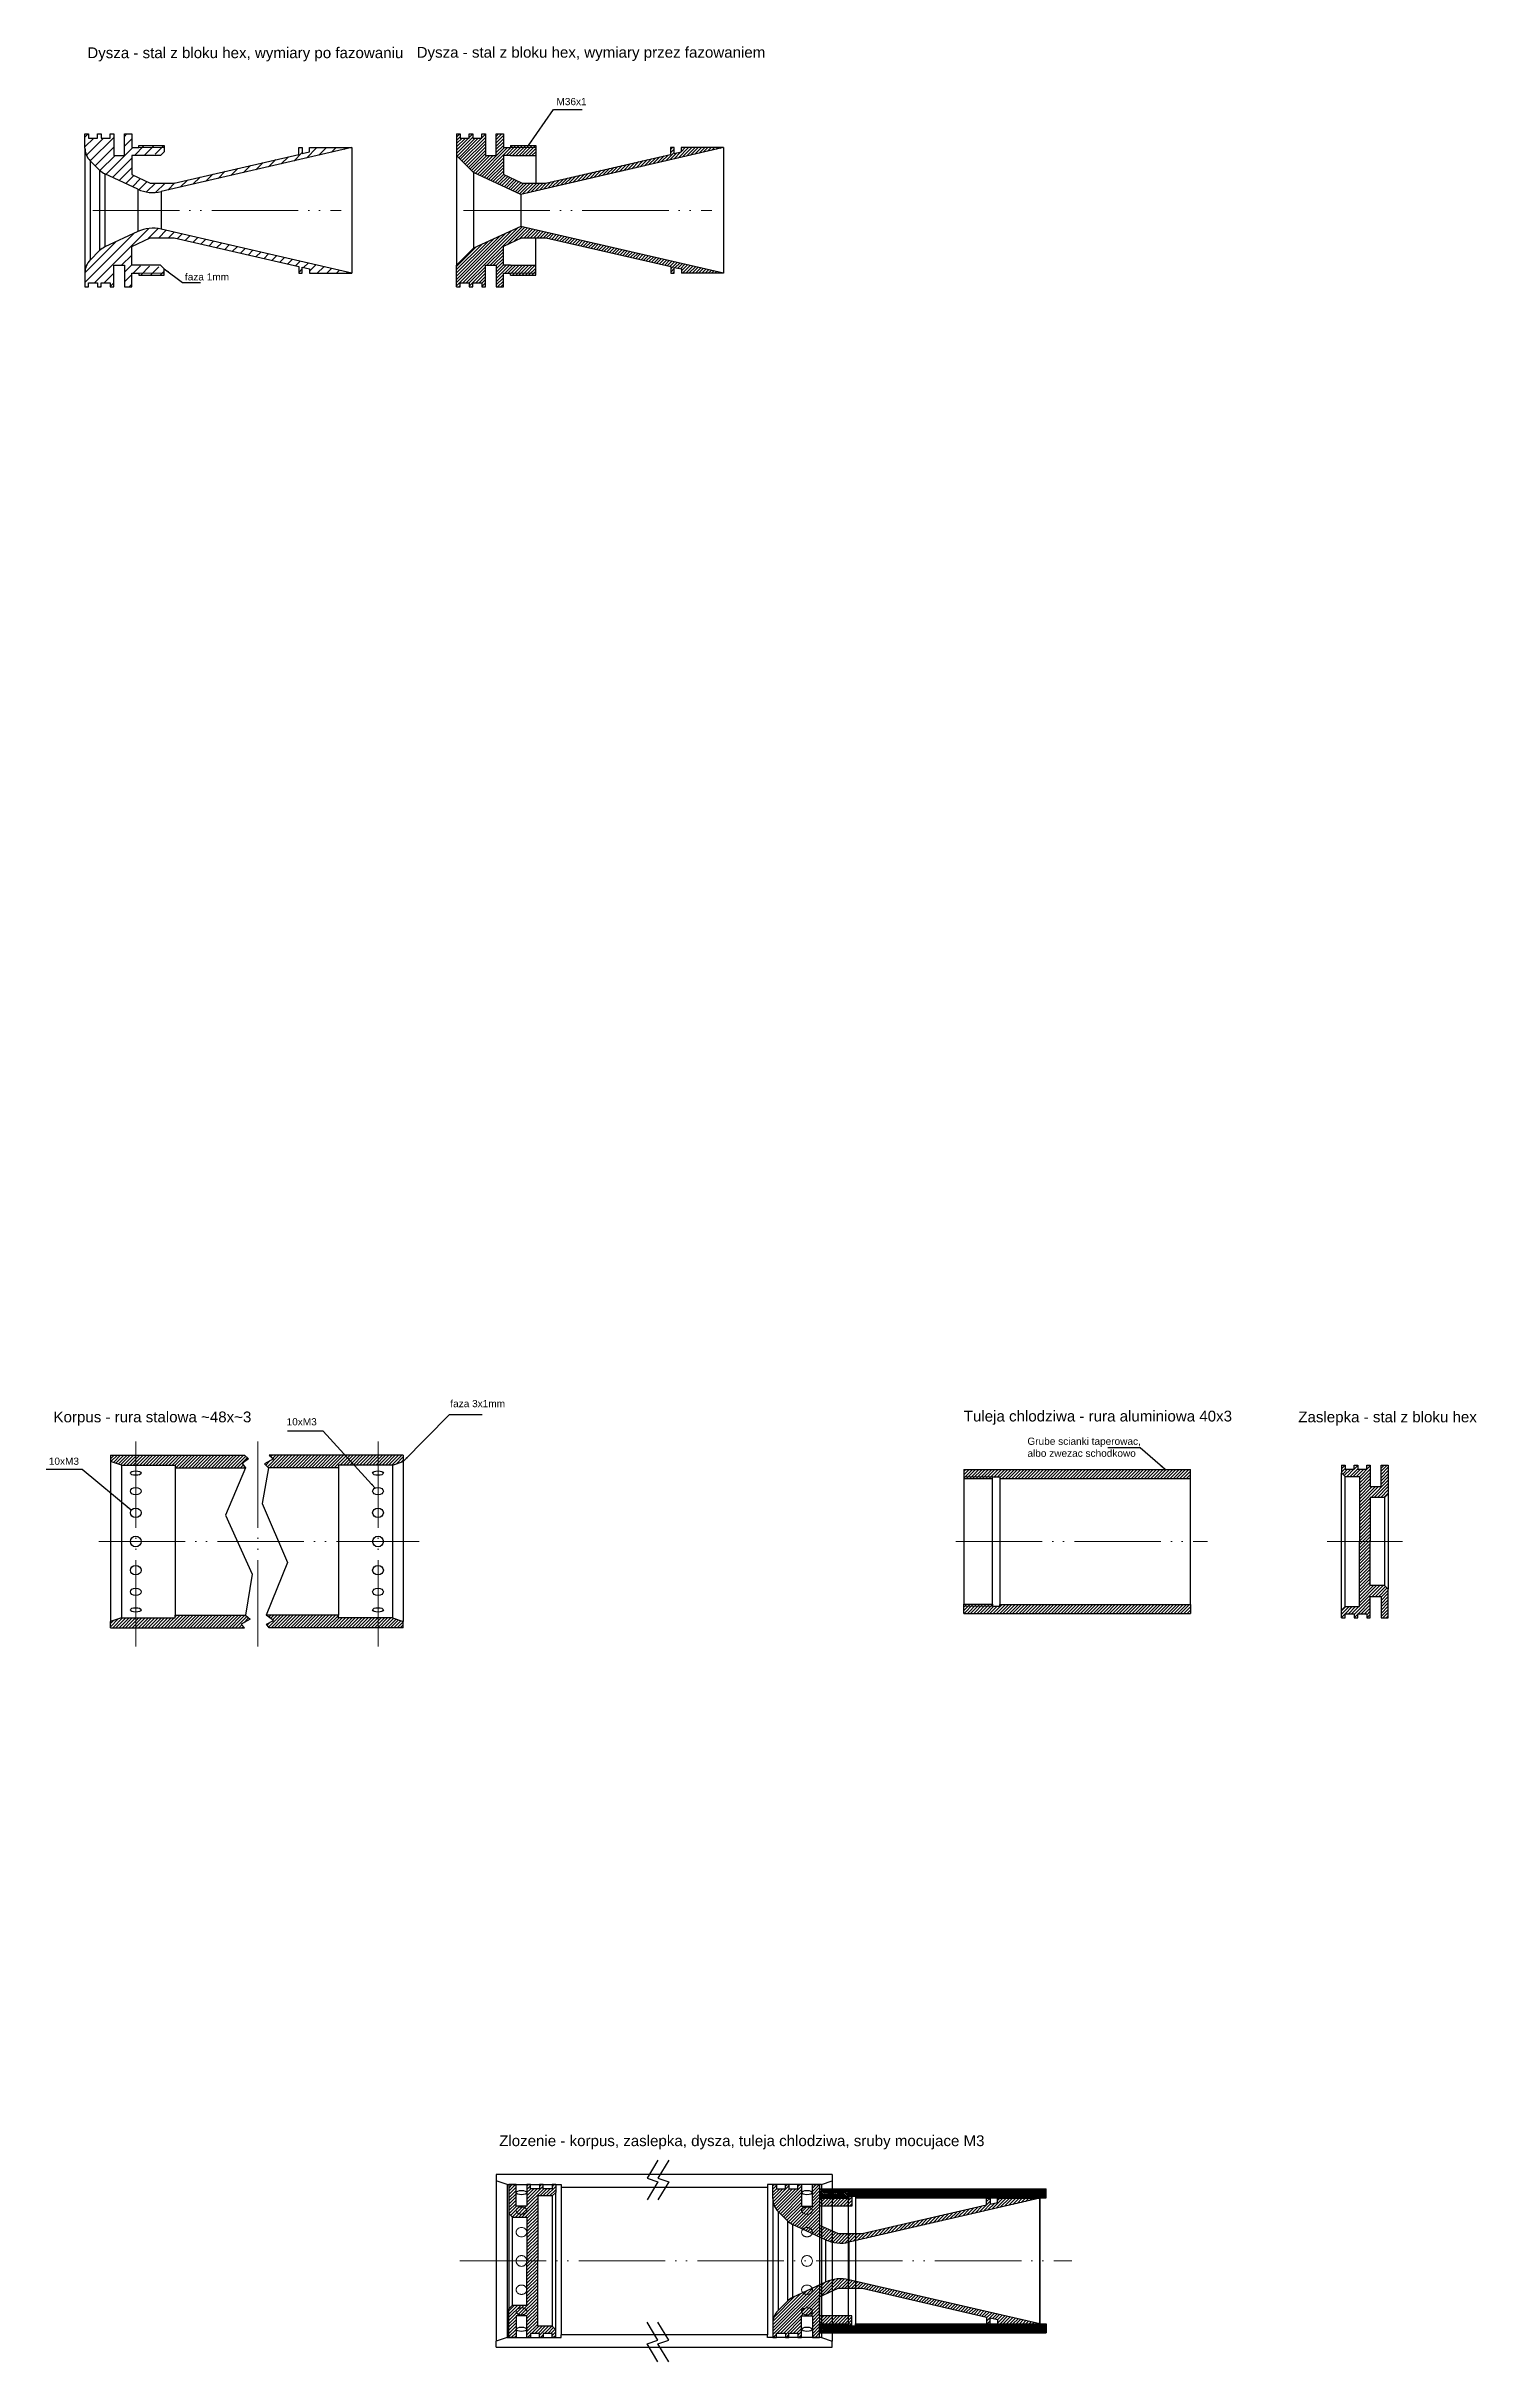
# Model space of a CAD drawing. Header units: millimetres. Extents: x -270 to 1143, y -528 to 116.
# Drawn here: x 745 to 1143, y -528 to 116 of the extents above; entities that cross this region are included whole.
import ezdxf

# ---------------------------------------------------------------- set-up
doc = ezdxf.new("R2010")
doc.units = ezdxf.units.MM
doc.linetypes.add('ACAD_ISO05W100', pattern=[33, 24, -2.95, 0.1, -2.9, 0.1, -2.95])
doc.layers.get('0').update_dxf_attribs({"lineweight": 30})
for name, color, linetype, lineweight in [('kreskowanie', 7, 'Continuous', 9), ('osie', 7, 'ACAD_ISO05W100', 13), ('wymiar', 7, 'Continuous', 15)]:
    doc.layers.add(name, color=color, linetype=linetype, lineweight=lineweight)
doc.styles.add('QCADDimTextStyle', font='txt')
doc.styles.add('textstyle0', font='')
doc.styles.add('textstyle12', font='')
doc.styles.add('textstyle14', font='')
doc.styles.add('textstyle15', font='')
doc.styles.add('textstyle16', font='')
doc.styles.add('textstyle2', font='')
doc.styles.add('textstyle20', font='')
doc.styles.add('textstyle22', font='')
doc.styles.add('textstyle24', font='')
doc.styles.add('textstyle4', font='')
doc.styles.add('textstyle6', font='')
doc.styles.add('textstyle7', font='')
doc.styles.get('textstyle0').set_extended_font_data('Arial')
doc.styles.get('textstyle12').set_extended_font_data('Arial')
doc.styles.get('textstyle14').set_extended_font_data('Arial')
doc.styles.get('textstyle15').set_extended_font_data('Arial')
doc.styles.get('textstyle16').set_extended_font_data('Arial')
doc.styles.get('textstyle2').set_extended_font_data('Arial')
doc.styles.get('textstyle20').set_extended_font_data('Arial')
doc.styles.get('textstyle22').set_extended_font_data('Arial')
doc.styles.get('textstyle24').set_extended_font_data('Arial')
doc.styles.get('textstyle4').set_extended_font_data('Arial')
doc.styles.get('textstyle6').set_extended_font_data('Arial')
doc.styles.get('textstyle7').set_extended_font_data('Arial')
doc.dimstyles.new('QCADDimStyle', dxfattribs={"dimtxt": 1.5, "dimasz": 1.5, "dimexe": 0.75, "dimexo": 0.375, "dimgap": 0.375, "dimtad": 1, "dimtoh": 1, "dimdec": 4, "dimzin": 0, "dimdsep": 46, "dimtxsty": 'QCADDimTextStyle', "dimcen": 0.09, "dimadec": 0, "dimazin": 0, "dimtfac": 1, "dimtdec": 4, "dimtofl": 0, "dimtmove": 0, "dimatfit": 3, "dimfxl": 1, "dimtolj": 1, "dimtzin": 0, "dimarcsym": 0})

msp = doc.modelspace()

# ---------------------------------------------------------------- texts
at = {"layer": 'osie', "char_height": 2, "attachment_point": 1}
for s, insert, style in [('\\H3;Dysza - stal z bloku hex, wymiary po fazowaniu', (756.45, 115.32), 'textstyle12'), ('\\H3;Dysza - stal z bloku hex, wymiary przez fazowaniem', (847.96, 115.45), 'textstyle14'), ('\\H3;Tuleja chlodziwa - rura aluminiowa 40x3', (1000, -263.65), 'textstyle22'), ('\\H3;Zlozenie - korpus, zaslepka, dysza, tuleja chlodziwa, sruby mocujace M3', (870.9, -465.08), 'textstyle20')]:
    msp.add_mtext(s, dxfattribs=dict(at, insert=insert, style=style))
at = {"layer": 'wymiar', "char_height": 2, "attachment_point": 1}
for s, insert, style in [('M36x1', (886.81, 101.25), 'textstyle6'), ('faza 1mm', (783.58, 52.53), 'textstyle7'), ('\\H3;Korpus - rura stalowa ~48x~3', (747.06, -263.88), 'textstyle15'), ('faza 3x1mm', (857.32, -260.67), 'textstyle4'), ('\\H3;Zaslepka - stal z bloku hex', (1092.95, -263.88), 'textstyle16'), ('10xM3', (811.83, -265.73), 'textstyle2'), ('10xM3', (745.75, -276.69), 'textstyle0'), ('Grube scianki taperowac, \\Palbo zwezac schodkowo', (1017.68, -271.14), 'textstyle24')]:
    msp.add_mtext(s, dxfattribs=dict(at, insert=insert, style=style))

# ---------------------------------------------------------------- hatches: boundary and pattern name
at = {"layer": 'kreskowanie'}
h = msp.add_hatch(dxfattribs=at)
h.set_pattern_fill('ANSI31', color=256, scale=0.6, style=0)
edge = h.paths.add_edge_path(flags=0)
edge.add_line((815.2, 52.54), (816.2, 52.54))
edge.add_line((816.2, 52.54), (816.2, 54.19))
edge.add_line((816.2, 54.19), (818.2, 53.73))
edge.add_line((818.2, 53.73), (818.2, 52.54))
edge.add_line((818.2, 52.54), (830, 52.54))
edge.add_line((830, 52.54), (776.95, 64.79))
edge.add_arc((774.7, 55.05), 10, 77, 115)
edge.add_line((770.47, 64.11), (761.29, 59.83))
edge.add_arc((763.41, 55.3), 5, 115, 135)
edge.add_line((759.87, 58.83), (757.25, 56.21))
edge.add_arc((760.79, 52.68), 5, 135, 180)
edge.add_line((755.79, 52.68), (755.79, 48.75))
edge.add_line((755.79, 48.75), (756.79, 48.75))
edge.add_line((756.79, 48.75), (756.79, 49.91))
edge.add_line((756.79, 49.91), (759.29, 49.91))
edge.add_line((759.29, 49.91), (759.29, 48.75))
edge.add_line((759.29, 48.75), (760.29, 48.75))
edge.add_line((760.29, 48.75), (760.29, 49.91))
edge.add_line((760.29, 49.91), (762.79, 49.91))
edge.add_line((762.79, 49.91), (762.79, 48.75))
edge.add_line((762.79, 48.75), (763.79, 48.75))
edge.add_line((763.79, 48.75), (763.79, 54.75))
edge.add_line((763.79, 54.75), (766.79, 54.75))
edge.add_line((766.79, 54.75), (766.79, 48.75))
edge.add_line((766.79, 48.75), (768.79, 48.75))
edge.add_line((768.79, 48.75), (768.79, 52.54))
edge.add_line((768.79, 52.54), (770.79, 52.54))
edge.add_line((770.79, 52.54), (770.79, 52))
edge.add_line((770.79, 52), (777.79, 52))
edge.add_line((777.79, 52), (777.29, 54.25))
edge.add_line((777.29, 54.25), (768.79, 54.75))
edge.add_line((768.79, 54.75), (768.79, 60.01))
edge.add_line((768.79, 60.01), (773.92, 62.41))
edge.add_line((773.92, 62.41), (780.59, 62.41))
edge.add_line((780.59, 62.41), (815.2, 54.42))
edge.add_line((815.2, 54.42), (815.2, 52.54))
edge = h.paths.add_edge_path(flags=0)
edge.add_arc((774.7, 84.95), 10, 245, 283)
edge.add_line((776.95, 75.21), (830, 87.46))
edge.add_line((830, 87.46), (818.2, 87.46))
edge.add_line((818.2, 87.46), (818.2, 86.27))
edge.add_line((818.2, 86.27), (816.2, 85.81))
edge.add_line((816.2, 85.81), (816.2, 87.46))
edge.add_line((816.2, 87.46), (815.2, 87.46))
edge.add_line((815.2, 87.46), (815.2, 85.58))
edge.add_line((815.2, 85.58), (780.59, 77.59))
edge.add_line((780.59, 77.59), (773.92, 77.59))
edge.add_line((773.92, 77.59), (768.79, 79.99))
edge.add_line((768.79, 79.99), (768.79, 85.25))
edge.add_line((768.79, 85.25), (777.29, 85.75))
edge.add_line((777.29, 85.75), (777.79, 88))
edge.add_line((777.79, 88), (770.79, 88))
edge.add_line((770.79, 88), (770.79, 87.46))
edge.add_line((770.79, 87.46), (768.79, 87.46))
edge.add_line((768.79, 87.46), (768.79, 91.25))
edge.add_line((768.79, 91.25), (766.79, 91.25))
edge.add_line((766.79, 91.25), (766.79, 85.25))
edge.add_line((766.79, 85.25), (763.79, 85.25))
edge.add_line((763.79, 85.25), (763.79, 91.25))
edge.add_line((763.79, 91.25), (762.79, 91.25))
edge.add_line((762.79, 91.25), (762.79, 90.09))
edge.add_line((762.79, 90.09), (760.29, 90.09))
edge.add_line((760.29, 90.09), (760.29, 91.25))
edge.add_line((760.29, 91.25), (759.29, 91.25))
edge.add_line((759.29, 91.25), (759.29, 90.09))
edge.add_line((759.29, 90.09), (756.79, 90.09))
edge.add_line((756.79, 90.09), (756.79, 91.25))
edge.add_line((756.79, 91.25), (755.79, 91.25))
edge.add_line((755.79, 91.25), (755.79, 87.32))
edge.add_arc((760.79, 87.32), 5, 180, 225)
edge.add_line((757.25, 83.79), (759.87, 81.17))
edge.add_arc((763.41, 84.7), 5, 225, 245)
edge.add_line((761.29, 80.17), (770.47, 75.89))
h = msp.add_hatch(dxfattribs=at)
h.set_pattern_fill('ANSI31', color=256, scale=0.2, style=0, pattern_type=0)
h.paths.add_polyline_path([(870.06, 91.25), (872.06, 91.25), (872.06, 87.46), (874.06, 87.46), (874.06, 88), (881.06, 88), (881.06, 85.25), (872.06, 85.25), (872.06, 79.99), (877.2, 77.59), (883.87, 77.59), (918.48, 85.58), (918.48, 87.46), (919.48, 87.46), (919.48, 85.81), (921.48, 86.27), (921.48, 87.46), (933.27, 87.46), (876.87, 74.44), (863.77, 80.54), (859.06, 85.25), (859.06, 91.25), (860.06, 91.25), (860.06, 90.09), (862.56, 90.09), (862.56, 91.25), (863.56, 91.25), (863.56, 90.09), (866.06, 90.09), (866.06, 91.25), (867.06, 91.25), (867.06, 85.25), (870.06, 85.25)], flags=0)
h = msp.add_hatch(dxfattribs=at)
h.set_pattern_fill('ANSI31', color=256, scale=0.2, style=0, pattern_type=0)
h.paths.add_polyline_path([(870.06, 48.75), (872.06, 48.75), (872.06, 52.54), (874.06, 52.54), (874.06, 52), (881.06, 52), (881.06, 54.75), (872.06, 54.75), (872.06, 60.01), (877.2, 62.41), (883.87, 62.41), (918.56, 54.4), (918.56, 52.54), (919.56, 52.54), (919.56, 54.17), (921.56, 53.71), (921.56, 52.54), (933.27, 52.54), (876.87, 65.56), (863.77, 59.46), (859.06, 54.75), (859.06, 48.75), (860.06, 48.75), (860.06, 49.91), (862.56, 49.91), (862.56, 48.75), (863.56, 48.75), (863.56, 49.91), (866.06, 49.91), (866.06, 48.75), (867.06, 48.75), (867.06, 54.75), (870.06, 54.75)], flags=0)
h = msp.add_hatch(dxfattribs=at)
h.set_pattern_fill('ANSI31', color=256, scale=0.2, style=0, pattern_type=0)
h.paths.add_polyline_path([(841.23, -321.26), (844.23, -322.26), (844.23, -324.01), (806.97, -324.01), (806.23, -323.01), (808.23, -322.01), (806.12, -320.51), (826.23, -320.51), (826.23, -321.26)], flags=0)
h.paths.add_polyline_path([(762.91, -324.01), (762.91, -322.26), (765.91, -321.26), (780.91, -321.26), (780.91, -320.51), (800.37, -320.51), (801.7, -321.59), (799.23, -323.01), (800.17, -324.01)], flags=0)
h.paths.add_polyline_path([(806.77, -279.51), (805.73, -278.39), (808.23, -277.01), (806.97, -276.01), (844.23, -276.01), (844.23, -277.76), (841.23, -278.76), (826.23, -278.76), (826.23, -279.51)], flags=0)
h.paths.add_polyline_path([(765.91, -278.76), (762.91, -277.76), (762.91, -276.01), (800.17, -276.01), (801.23, -277.01), (799.48, -278.36), (800.37, -279.51), (780.91, -279.51), (780.91, -278.76)], flags=0)
h = msp.add_hatch(dxfattribs=at)
h.set_pattern_fill('ANSI31', color=256, scale=0.2, style=0, pattern_type=0)
h.paths.add_polyline_path([(1063, -282.5), (1063, -280), (1000, -280), (1000, -282.54), (1008, -282.54), (1008, -282), (1010, -282), (1010, -282.5)], flags=0)
h = msp.add_hatch(dxfattribs=at)
h.set_pattern_fill('ANSI31', color=256, scale=0.2, style=0, pattern_type=0)
h.paths.add_polyline_path([(1105.95, -321.26), (1104.95, -321.26), (1104.95, -319.1), (1105.95, -318.1), (1109.95, -318.1), (1109.95, -281.92), (1105.95, -281.92), (1104.95, -280.92), (1104.95, -278.76), (1105.95, -278.76), (1105.95, -279.92), (1108.45, -279.92), (1108.45, -278.76), (1109.45, -278.76), (1109.45, -279.92), (1111.95, -279.92), (1111.95, -278.76), (1112.95, -278.76), (1112.95, -284.76), (1115.95, -284.76), (1115.95, -278.76), (1117.95, -278.76), (1117.95, -286.76), (1116.95, -287.76), (1112.95, -287.76), (1112.95, -312.26), (1116.95, -312.26), (1117.95, -313.26), (1117.95, -321.26), (1115.95, -321.26), (1115.95, -315.26), (1112.95, -315.26), (1112.95, -321.26), (1111.95, -321.26), (1111.95, -320.1), (1109.45, -320.1), (1109.45, -321.26), (1108.45, -321.26), (1108.45, -320.1), (1105.95, -320.1)], flags=0)
h = msp.add_hatch(dxfattribs=at)
h.set_pattern_fill('ANSI31', color=256, scale=0.2, style=0, pattern_type=0)
h.paths.add_polyline_path([(1000, -320), (1063, -320), (1063, -317.5), (1010, -317.5), (1010, -318), (1008, -318), (1008, -317.46), (1000, -317.46)], flags=0)
h = msp.add_hatch(dxfattribs=at)
h.set_pattern_fill('ANSI31', color=256, scale=0.2, angle=180, style=0, pattern_type=0)
h.paths.add_polyline_path([(885.6, -521.28), (886.6, -521.28), (886.6, -519.12), (885.6, -518.12), (881.6, -518.12), (881.6, -481.94), (885.6, -481.94), (886.6, -480.94), (886.6, -478.78), (885.6, -478.78), (885.6, -479.94), (883.1, -479.94), (883.1, -478.78), (882.1, -478.78), (882.1, -479.94), (879.6, -479.94), (879.6, -478.78), (878.6, -478.78), (878.6, -484.78), (875.6, -484.78), (875.6, -478.78), (873.6, -478.78), (873.6, -486.78), (874.6, -487.78), (878.6, -487.78), (878.6, -512.28), (874.6, -512.28), (873.6, -513.28), (873.6, -521.28), (875.6, -521.28), (875.6, -515.28), (878.6, -515.28), (878.6, -521.28), (879.6, -521.28), (879.6, -520.12), (882.1, -520.12), (882.1, -521.28), (883.1, -521.28), (883.1, -520.12), (885.6, -520.12)], flags=0)
h = msp.add_hatch(dxfattribs=at)
h.set_pattern_fill('ANSI31', color=256, scale=0.2, style=0, pattern_type=0)
edge = h.paths.add_edge_path(flags=0)
edge.add_line((1006.34, -517.46), (1007.34, -517.46))
edge.add_line((1007.34, -517.46), (1007.34, -515.81))
edge.add_line((1007.34, -515.81), (1009.34, -516.27))
edge.add_line((1009.34, -516.27), (1009.34, -517.46))
edge.add_line((1009.34, -517.46), (1021.14, -517.46))
edge.add_line((1021.14, -517.46), (968.09, -505.21))
edge.add_arc((965.84, -514.95), 10, 77, 115)
edge.add_line((961.61, -505.89), (952.43, -510.17))
edge.add_arc((954.54, -514.7), 5, 115, 135)
edge.add_line((951.01, -511.17), (948.39, -513.79))
edge.add_arc((951.93, -517.32), 5, 135, 180)
edge.add_line((946.93, -517.32), (946.93, -521.25))
edge.add_line((946.93, -521.25), (947.93, -521.25))
edge.add_line((947.93, -521.25), (947.93, -520.09))
edge.add_line((947.93, -520.09), (950.43, -520.09))
edge.add_line((950.43, -520.09), (950.43, -521.25))
edge.add_line((950.43, -521.25), (951.43, -521.25))
edge.add_line((951.43, -521.25), (951.43, -520.09))
edge.add_line((951.43, -520.09), (953.93, -520.09))
edge.add_line((953.93, -520.09), (953.93, -521.25))
edge.add_line((953.93, -521.25), (954.93, -521.25))
edge.add_line((954.93, -521.25), (954.93, -515.25))
edge.add_line((954.93, -515.25), (957.93, -515.25))
edge.add_line((957.93, -515.25), (957.93, -521.25))
edge.add_line((957.93, -521.25), (959.93, -521.25))
edge.add_line((959.93, -521.25), (959.93, -517.46))
edge.add_line((959.93, -517.46), (961.93, -517.46))
edge.add_line((961.93, -517.46), (961.93, -518))
edge.add_line((961.93, -518), (968.93, -518))
edge.add_line((968.93, -518), (968.93, -515.25))
edge.add_line((968.93, -515.25), (959.93, -515.25))
edge.add_line((959.93, -515.25), (959.93, -509.99))
edge.add_line((959.93, -509.99), (965.06, -507.59))
edge.add_line((965.06, -507.59), (971.73, -507.59))
edge.add_line((971.73, -507.59), (1006.34, -515.58))
edge.add_line((1006.34, -515.58), (1006.34, -517.46))
edge = h.paths.add_edge_path(flags=0)
edge.add_arc((965.84, -485.05), 10, 245, 283)
edge.add_line((968.09, -494.79), (1021.14, -482.54))
edge.add_line((1021.14, -482.54), (1009.34, -482.54))
edge.add_line((1009.34, -482.54), (1009.34, -483.73))
edge.add_line((1009.34, -483.73), (1007.34, -484.19))
edge.add_line((1007.34, -484.19), (1007.34, -482.54))
edge.add_line((1007.34, -482.54), (1006.34, -482.54))
edge.add_line((1006.34, -482.54), (1006.34, -484.42))
edge.add_line((1006.34, -484.42), (971.73, -492.41))
edge.add_line((971.73, -492.41), (965.06, -492.41))
edge.add_line((965.06, -492.41), (959.93, -490.01))
edge.add_line((959.93, -490.01), (959.93, -484.75))
edge.add_line((959.93, -484.75), (968.93, -484.75))
edge.add_line((968.93, -484.75), (968.93, -482))
edge.add_line((968.93, -482), (961.93, -482))
edge.add_line((961.93, -482), (961.93, -482.54))
edge.add_line((961.93, -482.54), (959.93, -482.54))
edge.add_line((959.93, -482.54), (959.93, -478.75))
edge.add_line((959.93, -478.75), (957.93, -478.75))
edge.add_line((957.93, -478.75), (957.93, -484.75))
edge.add_line((957.93, -484.75), (954.93, -484.75))
edge.add_line((954.93, -484.75), (954.93, -478.75))
edge.add_line((954.93, -478.75), (953.93, -478.75))
edge.add_line((953.93, -478.75), (953.93, -479.91))
edge.add_line((953.93, -479.91), (951.43, -479.91))
edge.add_line((951.43, -479.91), (951.43, -478.75))
edge.add_line((951.43, -478.75), (950.43, -478.75))
edge.add_line((950.43, -478.75), (950.43, -479.91))
edge.add_line((950.43, -479.91), (947.93, -479.91))
edge.add_line((947.93, -479.91), (947.93, -478.75))
edge.add_line((947.93, -478.75), (946.93, -478.75))
edge.add_line((946.93, -478.75), (946.93, -482.68))
edge.add_arc((951.93, -482.68), 5, 180, 225)
edge.add_line((948.39, -486.21), (951.01, -488.83))
edge.add_arc((954.54, -485.3), 5, 225, 245)
edge.add_line((952.43, -489.83), (961.61, -494.11))
h = msp.add_hatch(dxfattribs=at)
h.set_pattern_fill('ANSI31', color=256, scale=0.1, angle=90, style=0, pattern_type=0)
h.paths.add_polyline_path([(1022.93, -482.49), (1022.93, -479.99), (959.93, -479.99), (959.93, -482.53), (967.93, -482.53), (967.93, -481.99), (969.93, -481.99), (969.93, -482.49)], flags=0)
h = msp.add_hatch(dxfattribs=at)
h.set_pattern_fill('ANSI31', color=256, scale=0.1, angle=90, style=0, pattern_type=0)
h.paths.add_polyline_path([(959.93, -519.99), (1022.93, -519.99), (1022.93, -517.49), (969.93, -517.49), (969.93, -517.99), (967.93, -517.99), (967.93, -517.45), (959.93, -517.45)], flags=0)

# ---------------------------------------------------------------- linework, layer by layer
for p, q in [((755.79, 91.25), (756.79, 91.25)), ((755.79, 87.32), (755.79, 91.25)), ((756.79, 91.25), (756.79, 90.09)), ((759.29, 90.09), (759.29, 91.25)), ((759.29, 91.25), (760.29, 91.25)), ((760.29, 91.25), (760.29, 90.09)), ((762.79, 90.09), (762.79, 91.25)), ((762.79, 91.25), (763.79, 91.25)), ((763.79, 91.25), (763.79, 85.25)), ((766.79, 85.25), (766.79, 91.25)), ((766.79, 91.25), (768.79, 91.25)), ((768.79, 91.25), (768.79, 87.46)), ((859.06, 91.25), (860.06, 91.25)), ((859.06, 91.25), (859.06, 85.25)), ((860.06, 91.25), (860.06, 90.09)), ((862.56, 90.09), (862.56, 91.25)), ((862.56, 91.25), (863.56, 91.25)), ((863.56, 91.25), (863.56, 90.09)), ((866.06, 90.09), (866.06, 91.25)), ((866.06, 91.25), (867.06, 91.25)), ((867.06, 91.25), (867.06, 85.25)), ((870.06, 85.25), (870.06, 91.25)), ((870.06, 91.25), (872.06, 91.25)), ((872.06, 91.25), (872.06, 87.46)), ((755.79, 87.32), (755.79, 52.68)), ((756.79, 90.09), (759.29, 90.09)), ((759.87, 81.17), (757.25, 83.79)), ((757.25, 83.79), (757.25, 56.21)), ((760.29, 90.09), (762.79, 90.09)), ((763.79, 85.25), (766.79, 85.25)), ((768.79, 87.46), (770.79, 87.46)), ((776.79, 85.25), (768.79, 85.25)), ((768.79, 85.25), (768.79, 79.99)), ((770.79, 87.46), (770.79, 88)), ((770.79, 88), (777.79, 88)), ((776.79, 85.25), (777.79, 86.25)), ((830, 87.46), (776.95, 75.21)), ((777.79, 88), (777.79, 86.25)), ((780.59, 77.59), (815.2, 85.58)), ((815.2, 85.58), (815.2, 87.46)), ((815.2, 87.46), (816.2, 87.46)), ((816.2, 87.46), (816.2, 85.81)), ((816.2, 85.81), (818.2, 86.27)), ((818.2, 86.27), (818.2, 87.46)), ((818.2, 87.46), (830, 87.46)), ((830, 87.46), (830, 52.54)), ((859.06, 85.25), (863.77, 80.54)), ((863.77, 80.54), (859.06, 85.25)), ((859.06, 85.25), (859.06, 54.75)), ((860.06, 90.09), (862.56, 90.09)), ((863.56, 90.09), (866.06, 90.09)), ((867.06, 85.25), (870.06, 85.25)), ((872.06, 87.46), (874.06, 87.46)), ((874.06, 85.25), (872.06, 85.25)), ((872.06, 85.25), (872.06, 79.99)), ((874.06, 88), (881.06, 88)), ((874.06, 88), (874.06, 87.46)), ((874.06, 85.25), (881.06, 85.25)), ((933.27, 87.46), (876.87, 74.44)), ((881.06, 88), (881.06, 77.59)), ((881.06, 86.5), (881.06, 85.84)), ((881.06, 85.84), (881.06, 77.59)), ((883.87, 77.59), (918.48, 85.58)), ((919.48, 87.46), (918.48, 87.46)), ((918.48, 87.46), (918.48, 85.58)), ((919.48, 85.81), (919.48, 87.46)), ((919.48, 85.81), (921.48, 86.27)), ((933.27, 87.46), (921.48, 87.46)), ((921.48, 87.46), (921.48, 86.27)), ((933.27, 87.46), (933.27, 52.54)), ((759.87, 81.17), (759.87, 58.83)), ((770.47, 75.89), (761.29, 80.17)), ((761.29, 80.17), (761.29, 59.83)), ((768.79, 79.99), (773.92, 77.59)), ((773.92, 77.59), (780.59, 77.59)), ((876.87, 74.44), (863.77, 80.54)), ((863.77, 80.54), (863.77, 59.46)), ((877.2, 77.59), (872.06, 79.99)), ((877.2, 77.59), (883.87, 77.59)), ((770.47, 75.89), (770.47, 64.11)), ((776.95, 75.21), (776.95, 64.79)), ((876.87, 74.44), (876.87, 65.56)), ((830, 52.54), (776.95, 64.79)), ((876.87, 65.56), (863.77, 59.46)), ((933.27, 52.54), (876.87, 65.56)), ((759.87, 58.83), (757.25, 56.21)), ((770.47, 64.11), (761.29, 59.83)), ((768.79, 60.01), (773.92, 62.41)), ((768.79, 54.75), (768.79, 60.01)), ((773.92, 62.41), (780.59, 62.41)), ((780.59, 62.41), (815.2, 54.42)), ((859.06, 54.75), (863.77, 59.46)), ((863.77, 59.46), (859.06, 54.75)), ((877.2, 62.41), (872.06, 60.01)), ((872.06, 54.75), (872.06, 60.01)), ((877.2, 62.41), (883.87, 62.41)), ((881.06, 54.16), (881.06, 62.41)), ((881.06, 52), (881.06, 62.41)), ((883.87, 62.41), (918.56, 54.4)), ((755.79, 52.68), (755.79, 48.75)), ((763.79, 48.75), (763.79, 54.75)), ((763.79, 54.75), (766.79, 54.75)), ((766.79, 54.75), (766.79, 48.75)), ((776.79, 54.75), (768.79, 54.75)), ((768.79, 48.75), (768.79, 52.54)), ((768.79, 52.54), (770.79, 52.54)), ((770.79, 52.54), (770.79, 52)), ((770.79, 52), (777.79, 52)), ((776.79, 54.75), (777.79, 53.75)), ((777.79, 52), (777.79, 53.75)), ((815.2, 54.42), (815.2, 52.54)), ((815.2, 52.54), (816.2, 52.54)), ((816.2, 52.54), (816.2, 54.19)), ((816.2, 54.19), (818.2, 53.73)), ((818.2, 53.73), (818.2, 52.54)), ((818.2, 52.54), (830, 52.54)), ((859.06, 48.75), (859.06, 54.75)), ((867.06, 48.75), (867.06, 54.75)), ((867.06, 54.75), (870.06, 54.75)), ((870.06, 54.75), (870.06, 48.75)), ((874.06, 54.75), (872.06, 54.75)), ((872.06, 48.75), (872.06, 52.54)), ((872.06, 52.54), (874.06, 52.54)), ((874.06, 54.75), (881.06, 54.75)), ((874.06, 52), (874.06, 52.54)), ((874.06, 52), (881.06, 52)), ((881.06, 53.5), (881.06, 54.16)), ((918.56, 54.4), (918.56, 52.54)), ((918.56, 52.54), (918.56, 52.54)), ((918.56, 52.54), (919.56, 52.54)), ((919.56, 54.17), (921.56, 53.71)), ((919.56, 52.54), (919.56, 54.17)), ((921.56, 53.71), (921.56, 52.54)), ((933.27, 52.54), (921.56, 52.54)), ((755.79, 48.75), (756.79, 48.75)), ((756.79, 48.75), (756.79, 49.91)), ((756.79, 49.91), (759.29, 49.91)), ((759.29, 49.91), (759.29, 48.75)), ((759.29, 48.75), (760.29, 48.75)), ((760.29, 48.75), (760.29, 49.91)), ((760.29, 49.91), (762.79, 49.91)), ((762.79, 49.91), (762.79, 48.75)), ((762.79, 48.75), (763.79, 48.75)), ((766.79, 48.75), (768.79, 48.75)), ((859.06, 48.75), (860.06, 48.75)), ((860.06, 48.75), (860.06, 49.91)), ((860.06, 49.91), (862.56, 49.91)), ((862.56, 49.91), (862.56, 48.75)), ((862.56, 48.75), (863.56, 48.75)), ((863.56, 48.75), (863.56, 49.91)), ((863.56, 49.91), (866.06, 49.91)), ((866.06, 49.91), (866.06, 48.75)), ((866.06, 48.75), (867.06, 48.75)), ((870.06, 48.75), (872.06, 48.75)), ((762.91, -276.01), (800.17, -276.01)), ((762.91, -276.01), (762.91, -277.76)), ((800.17, -276.01), (801.23, -277.01)), ((844.23, -276.01), (806.97, -276.01)), ((806.97, -276.01), (808.23, -277.01)), ((844.23, -276.01), (844.23, -277.76)), ((765.91, -278.76), (762.91, -277.76)), ((762.91, -277.76), (762.91, -322.26)), ((765.91, -278.76), (780.91, -278.76)), ((765.91, -278.76), (765.91, -321.26)), ((780.91, -278.76), (780.91, -279.51)), ((780.91, -279.51), (800.37, -279.51)), ((780.91, -279.51), (780.91, -320.51)), ((800.37, -279.51), (794.89, -292.72)), ((801.23, -277.01), (799.48, -278.36)), ((799.48, -278.36), (800.37, -279.51)), ((806.77, -279.51), (805.03, -289.45)), ((808.23, -277.01), (805.73, -278.39)), ((805.73, -278.39), (806.77, -279.51)), ((826.23, -279.51), (806.77, -279.51)), ((841.23, -278.76), (826.23, -278.76)), ((826.23, -278.76), (826.23, -279.51)), ((826.23, -279.51), (826.23, -320.51)), ((841.23, -278.76), (844.23, -277.76)), ((841.23, -278.76), (841.23, -321.26)), ((844.23, -277.76), (844.23, -322.26)), ((1000, -280), (1063, -280)), ((1000, -280), (1000, -282.54)), ((1000, -282.54), (1008, -282.54)), ((1000, -282.54), (1000, -317.46)), ((1008, -282.54), (1008, -282)), ((1008, -282), (1010, -282)), ((1008, -317.46), (1008, -282.54)), ((1010, -282), (1010, -282.5)), ((1010, -282.5), (1063, -282.5)), ((1010, -282.5), (1010, -317.5)), ((1063, -282.5), (1063, -280)), ((1063, -317.5), (1063, -282.5)), ((1104.95, -278.76), (1105.95, -278.76)), ((1104.95, -278.76), (1104.95, -280.92)), ((1104.95, -319.1), (1104.95, -280.92)), ((1105.95, -281.92), (1104.95, -280.92)), ((1105.95, -278.76), (1105.95, -279.92)), ((1105.95, -279.92), (1108.45, -279.92)), ((1105.95, -281.92), (1109.95, -281.92)), ((1105.95, -318.1), (1105.95, -281.92)), ((1108.45, -279.92), (1108.45, -278.76)), ((1108.45, -278.76), (1109.45, -278.76)), ((1109.45, -278.76), (1109.45, -279.92)), ((1109.45, -279.92), (1111.95, -279.92)), ((1109.95, -281.92), (1109.95, -300.01)), ((1111.95, -279.92), (1111.95, -278.76)), ((1111.95, -278.76), (1112.95, -278.76)), ((1112.95, -278.76), (1112.95, -284.76)), ((1115.95, -284.76), (1115.95, -278.76)), ((1115.95, -278.76), (1117.95, -278.76)), ((1117.95, -278.76), (1117.95, -286.76)), ((805.03, -289.45), (812.05, -305.83)), ((1112.95, -284.76), (1115.95, -284.76)), ((1116.95, -287.76), (1112.95, -287.76)), ((1112.95, -287.76), (1112.95, -300.01)), ((1116.95, -287.76), (1117.95, -286.76)), ((1116.95, -287.76), (1116.95, -312.26)), ((1117.95, -286.76), (1117.95, -313.26)), ((794.89, -292.72), (802.22, -309.11)), ((1109.95, -318.1), (1109.95, -300.01)), ((1112.95, -312.26), (1112.95, -300.01)), ((812.05, -305.83), (806.12, -320.51)), ((802.22, -309.11), (800.37, -320.51)), ((1116.95, -312.26), (1112.95, -312.26)), ((1112.95, -321.26), (1112.95, -315.26)), ((1112.95, -315.26), (1115.95, -315.26)), ((1115.95, -315.26), (1115.95, -321.26)), ((1117.95, -313.26), (1116.95, -312.26)), ((1117.95, -321.26), (1117.95, -313.26)), ((765.91, -321.26), (762.91, -322.26)), ((765.91, -321.26), (780.91, -321.26)), ((780.91, -321.26), (780.91, -320.51)), ((780.91, -320.51), (800.37, -320.51)), ((801.7, -321.59), (799.23, -323.01)), ((800.37, -320.51), (801.7, -321.59)), ((826.23, -320.51), (806.12, -320.51)), ((808.23, -322.01), (806.12, -320.51)), ((824.23, -320.51), (806.77, -320.51)), ((826.23, -321.26), (826.23, -320.51)), ((841.23, -321.26), (826.23, -321.26)), ((841.23, -321.26), (844.23, -322.26)), ((1000, -320), (1000, -317.46)), ((1000, -317.46), (1008, -317.46)), ((1000, -320), (1063, -320)), ((1008, -317.46), (1008, -318)), ((1008, -318), (1010, -318)), ((1010, -318), (1010, -317.5)), ((1010, -317.5), (1063, -317.5)), ((1063, -317.5), (1063, -320)), ((1104.95, -319.1), (1105.95, -318.1)), ((1104.95, -321.26), (1104.95, -319.1)), ((1104.95, -321.26), (1105.95, -321.26)), ((1105.95, -318.1), (1109.95, -318.1)), ((1105.95, -321.26), (1105.95, -320.1)), ((1105.95, -320.1), (1108.45, -320.1)), ((1108.45, -320.1), (1108.45, -321.26)), ((1108.45, -321.26), (1109.45, -321.26)), ((1109.45, -321.26), (1109.45, -320.1)), ((1109.45, -320.1), (1111.95, -320.1)), ((1111.95, -320.1), (1111.95, -321.26)), ((1111.95, -321.26), (1112.95, -321.26)), ((1115.95, -321.26), (1117.95, -321.26)), ((762.91, -324.01), (762.91, -322.26)), ((762.91, -324.01), (800.17, -324.01)), ((799.23, -323.01), (800.17, -324.01)), ((806.23, -323.01), (808.23, -322.01)), ((806.97, -324.01), (806.23, -323.01)), ((844.23, -324.01), (806.97, -324.01)), ((844.23, -324.01), (844.23, -322.26)), ((963.43, -476), (870.1, -476)), ((870.1, -476), (870.1, -477.75)), ((915, -472), (912, -477)), ((918, -472), (915, -477)), ((963.43, -476), (963.43, -477.75)), ((873.1, -478.75), (870.1, -477.75)), ((870.1, -477.75), (870.1, -522.25)), ((873.1, -478.75), (888.1, -478.75)), ((873.1, -478.75), (873.1, -521.25)), ((875.6, -478.78), (873.6, -478.78)), ((873.6, -478.78), (873.6, -486.78)), ((875.6, -484.78), (875.6, -478.78)), ((879.6, -478.78), (878.6, -478.78)), ((878.6, -478.78), (878.6, -484.78)), ((879.6, -479.94), (879.6, -478.78)), ((882.1, -479.94), (879.6, -479.94)), ((885.6, -481.94), (881.6, -481.94)), ((881.6, -481.94), (881.6, -500.03)), ((883.1, -478.78), (882.1, -478.78)), ((882.1, -478.78), (882.1, -479.94)), ((883.1, -479.94), (883.1, -478.78)), ((885.6, -479.94), (883.1, -479.94)), ((886.6, -478.78), (885.6, -478.78)), ((885.6, -478.78), (885.6, -479.94)), ((885.6, -481.94), (886.6, -480.94)), ((885.6, -481.94), (885.6, -518.12)), ((886.6, -478.78), (886.6, -480.94)), ((886.6, -519.12), (886.6, -480.94)), ((888.1, -478.75), (888.1, -479.5)), ((888.1, -479.5), (945.43, -479.5)), ((888.1, -479.5), (888.1, -520.5)), ((912, -477), (915, -478)), ((915, -478), (912, -483)), ((915, -477), (918, -478)), ((918, -478), (915, -483)), ((960.43, -478.75), (945.43, -478.75)), ((945.43, -478.75), (945.43, -479.5)), ((945.43, -479.5), (945.43, -520.5)), ((946.93, -478.75), (947.93, -478.75)), ((946.93, -482.68), (946.93, -478.75)), ((946.93, -482.68), (946.93, -517.32)), ((947.93, -478.75), (947.93, -479.91)), ((947.93, -479.91), (950.43, -479.91)), ((950.43, -479.91), (950.43, -478.75)), ((950.43, -478.75), (951.43, -478.75)), ((951.43, -478.75), (951.43, -479.91)), ((951.43, -479.91), (953.93, -479.91)), ((953.93, -479.91), (953.93, -478.75)), ((953.93, -478.75), (954.93, -478.75)), ((954.93, -478.75), (954.93, -484.75)), ((957.93, -484.75), (957.93, -478.75)), ((957.93, -478.75), (959.93, -478.75)), ((959.93, -478.75), (959.93, -482.54)), ((959.93, -479.99), (1022.93, -479.99)), ((959.93, -479.99), (959.93, -482.53)), ((959.93, -482.53), (967.93, -482.53)), ((959.93, -482.53), (959.93, -517.45)), ((959.93, -482.54), (961.93, -482.54)), ((960.43, -478.75), (963.43, -477.75)), ((960.43, -478.75), (960.43, -521.25)), ((961.93, -482.54), (961.93, -482)), ((961.93, -482), (968.93, -482)), ((963.43, -477.75), (963.43, -522.25)), ((967.93, -482.53), (967.93, -481.99)), ((967.93, -481.99), (969.93, -481.99)), ((967.93, -517.45), (967.93, -482.53)), ((1021.14, -482.54), (968.09, -494.79)), ((968.93, -482), (968.93, -484.75)), ((969.93, -481.99), (969.93, -482.49)), ((969.93, -482.49), (1022.93, -482.49)), ((969.93, -482.49), (969.93, -517.49)), ((1006.34, -484.42), (1006.34, -482.54)), ((1006.34, -482.54), (1007.34, -482.54)), ((1007.34, -482.54), (1007.34, -484.19)), ((1009.34, -483.73), (1009.34, -482.54)), ((1009.34, -482.54), (1021.14, -482.54)), ((1021.14, -517.49), (1021.14, -482.49)), ((1021.14, -482.54), (1021.14, -517.46)), ((1022.93, -482.49), (1022.93, -479.99)), ((874.6, -487.78), (873.6, -486.78)), ((873.6, -486.78), (873.6, -513.28)), ((874.6, -487.78), (878.6, -487.78)), ((874.6, -512.28), (874.6, -487.78)), ((878.6, -484.78), (875.6, -484.78)), ((878.6, -487.78), (878.6, -500.03)), ((951.01, -488.83), (948.39, -486.21)), ((948.39, -486.21), (948.39, -513.79)), ((951.01, -488.83), (951.01, -511.17)), ((954.93, -484.75), (957.93, -484.75)), ((968.93, -484.75), (959.93, -484.75)), ((959.93, -484.75), (959.93, -490.01)), ((971.73, -492.41), (1006.34, -484.42)), ((1007.34, -484.19), (1009.34, -483.73)), ((961.61, -494.11), (952.43, -489.83)), ((952.43, -489.83), (952.43, -510.17)), ((959.93, -490.01), (965.06, -492.41)), ((961.61, -494.11), (961.61, -505.89)), ((965.06, -492.41), (971.73, -492.41)), ((968.09, -494.79), (968.09, -505.21)), ((878.6, -512.28), (878.6, -500.03)), ((881.6, -518.12), (881.6, -500.03)), ((961.61, -505.89), (952.43, -510.17)), ((959.93, -509.99), (965.06, -507.59)), ((965.06, -507.59), (971.73, -507.59)), ((1021.14, -517.46), (968.09, -505.21)), ((971.73, -507.59), (1006.34, -515.58)), ((874.6, -512.28), (873.6, -513.28)), ((873.6, -521.28), (873.6, -513.28)), ((874.6, -512.28), (878.6, -512.28)), ((951.01, -511.17), (948.39, -513.79)), ((959.93, -515.25), (959.93, -509.99)), ((873.1, -521.25), (870.1, -522.25)), ((873.1, -521.25), (888.1, -521.25)), ((875.6, -521.28), (873.6, -521.28)), ((878.6, -515.28), (875.6, -515.28)), ((875.6, -515.28), (875.6, -521.28)), ((878.6, -521.28), (878.6, -515.28)), ((879.6, -521.28), (878.6, -521.28)), ((882.1, -520.12), (879.6, -520.12)), ((879.6, -520.12), (879.6, -521.28)), ((885.6, -518.12), (881.6, -518.12)), ((882.1, -521.28), (882.1, -520.12)), ((883.1, -521.28), (882.1, -521.28)), ((885.6, -520.12), (883.1, -520.12)), ((883.1, -520.12), (883.1, -521.28)), ((885.6, -518.12), (886.6, -519.12)), ((885.6, -521.28), (885.6, -520.12)), ((886.6, -521.28), (885.6, -521.28)), ((886.6, -521.28), (886.6, -519.12)), ((888.1, -521.25), (888.1, -520.5)), ((945.43, -520.5), (888.1, -520.5)), ((915, -522), (912, -517)), ((918, -522), (915, -517)), ((943.43, -520.5), (925.97, -520.5)), ((945.43, -521.25), (945.43, -520.5)), ((960.43, -521.25), (945.43, -521.25)), ((946.93, -517.32), (946.93, -521.25)), ((946.93, -521.25), (947.93, -521.25)), ((947.93, -521.25), (947.93, -520.09)), ((947.93, -520.09), (950.43, -520.09)), ((950.43, -520.09), (950.43, -521.25)), ((950.43, -521.25), (951.43, -521.25)), ((951.43, -521.25), (951.43, -520.09)), ((951.43, -520.09), (953.93, -520.09)), ((953.93, -520.09), (953.93, -521.25)), ((953.93, -521.25), (954.93, -521.25)), ((954.93, -521.25), (954.93, -515.25)), ((954.93, -515.25), (957.93, -515.25)), ((957.93, -515.25), (957.93, -521.25)), ((957.93, -521.25), (959.93, -521.25)), ((968.93, -515.25), (959.93, -515.25)), ((959.93, -519.99), (959.93, -517.45)), ((959.93, -517.45), (967.93, -517.45)), ((959.93, -521.25), (959.93, -517.46)), ((959.93, -517.46), (961.93, -517.46)), ((959.93, -519.99), (1022.93, -519.99)), ((960.43, -521.25), (963.43, -522.25)), ((961.93, -517.46), (961.93, -518)), ((961.93, -518), (968.93, -518)), ((967.93, -517.45), (967.93, -517.99)), ((967.93, -517.99), (969.93, -517.99)), ((968.93, -518), (968.93, -515.25)), ((969.93, -517.99), (969.93, -517.49)), ((969.93, -517.49), (1021.14, -517.49)), ((1006.34, -515.58), (1006.34, -517.46)), ((1006.34, -517.46), (1007.34, -517.46)), ((1007.34, -517.46), (1007.34, -515.81)), ((1007.34, -515.81), (1009.34, -516.27)), ((1009.34, -516.27), (1009.34, -517.46)), ((1009.34, -517.46), (1022.93, -517.46)), ((1022.93, -517.49), (1022.93, -519.99)), ((870.1, -524), (870.1, -522.25)), ((870.1, -524), (963.43, -524)), ((912, -523), (915, -522)), ((915, -528), (912, -523)), ((915, -523), (918, -522)), ((918, -528), (915, -523)), ((963.43, -524), (963.43, -522.25))]:
    msp.add_line(p, q)
for centre in [(769.91, -300.01), (837.23, -300.01)]:
    msp.add_circle(centre, 1.5)
for centre, radius, start, end in [((760.79, 87.32), 5, 180, 225), ((763.41, 84.7), 5, 225, 245), ((774.7, 84.95), 10, 245, 283), ((774.7, 55.05), 10, 77, 115), ((763.41, 55.3), 5, 115, 135), ((760.79, 52.68), 5, 135, 180), ((951.93, -482.68), 5, 180, 225), ((954.54, -485.3), 5, 225, 245), ((965.84, -485.05), 10, 245, 283), ((965.84, -514.95), 10, 77, 115), ((951.93, -517.32), 5, 135, 180), ((954.54, -514.7), 5, 115, 135)]:
    msp.add_arc(centre, radius, start, end)
for centre, ratio in [((769.91, -281.01), 0.4), ((837.23, -281.01), 0.4), ((769.91, -286.01), 0.666667), ((837.23, -286.01), 0.666667), ((769.91, -292.01), 0.866667), ((837.23, -292.01), 0.866667), ((769.91, -308.01), 0.866667), ((837.23, -308.01), 0.866667), ((769.91, -314.01), 0.666667), ((837.23, -314.01), 0.666667), ((769.91, -319.01), 0.4), ((837.23, -319.01), 0.4), ((877.1, -481), 0.4), ((956.43, -481), 0.4), ((877.1, -519), 0.4), ((956.43, -519), 0.4)]:
    msp.add_ellipse(centre, major_axis=(1.5, 0), ratio=ratio)
at = {"layer": 'osie'}
for p, q in [((770.79, 87.46), (777.79, 87.46)), ((874.06, 87.46), (881.06, 87.46)), ((758.03, 70), (827.03, 70)), ((861, 70), (930, 70)), ((770.79, 52.54), (777.79, 52.54)), ((874.06, 52.54), (881.06, 52.54)), ((769.91, -272.17), (769.91, -330.01)), ((803.8, -272.17), (803.8, -330.01)), ((837.23, -272.17), (837.23, -330.01)), ((1008, -282), (1000, -282)), ((759.65, -300.01), (848.67, -300.01)), ((997.76, -300.01), (1067.7, -300.01)), ((1100.95, -300.01), (1121.95, -300.01)), ((1008, -318), (1000, -318)), ((967.93, -481.99), (959.93, -481.99)), ((961.93, -482.54), (968.93, -482.54)), ((860, -500), (1030, -500)), ((967.93, -517.99), (959.93, -517.99)), ((961.93, -517.46), (968.93, -517.46))]:
    msp.add_line(p, q, dxfattribs=at)
for centre in [(877.1, -500), (956.43, -500)]:
    msp.add_circle(centre, 1.5, dxfattribs=at)
for centre, ratio in [((877.1, -486), 0.666667), ((956.43, -486), 0.666667), ((877.1, -492), 0.866667), ((956.43, -492), 0.866667), ((877.1, -508), 0.866667), ((956.43, -508), 0.866667), ((877.1, -514), 0.666667), ((956.43, -514), 0.666667)]:
    msp.add_ellipse(centre, major_axis=(1.5, 0), ratio=ratio, dxfattribs=at)
at = {"layer": 'wymiar'}
msp.add_line((782.91, -300.01), (780.91, -300.01), dxfattribs=at)

msp.set_redraw_order([(e.dxf.handle, doc.entitydb.next_handle()) for e in msp.query("TEXT MTEXT ATTDEF DIMENSION ARC_DIMENSION")])  # texts and dimensions are drawn at this point

# ---------------------------------------------------------------- leaders
at = {"layer": 'wymiar'}
for points in [[(879, 88), (886, 98), (894, 98)], [(777.79, 53.75), (782.93, 50), (787.93, 50)], [(836.45, -285.15), (822.01, -269.32), (812.08, -269.32)], [(844.23, -277.76), (857.08, -264.73), (866.18, -264.73)], [(1056, -280), (1049, -274), (1040, -274)], [(768.65, -291.3), (755.06, -280.01), (745.06, -280.01)]]:
    msp.add_leader(points, dimstyle='QCADDimStyle', dxfattribs=at)

doc.saveas('drawing.dxf')
